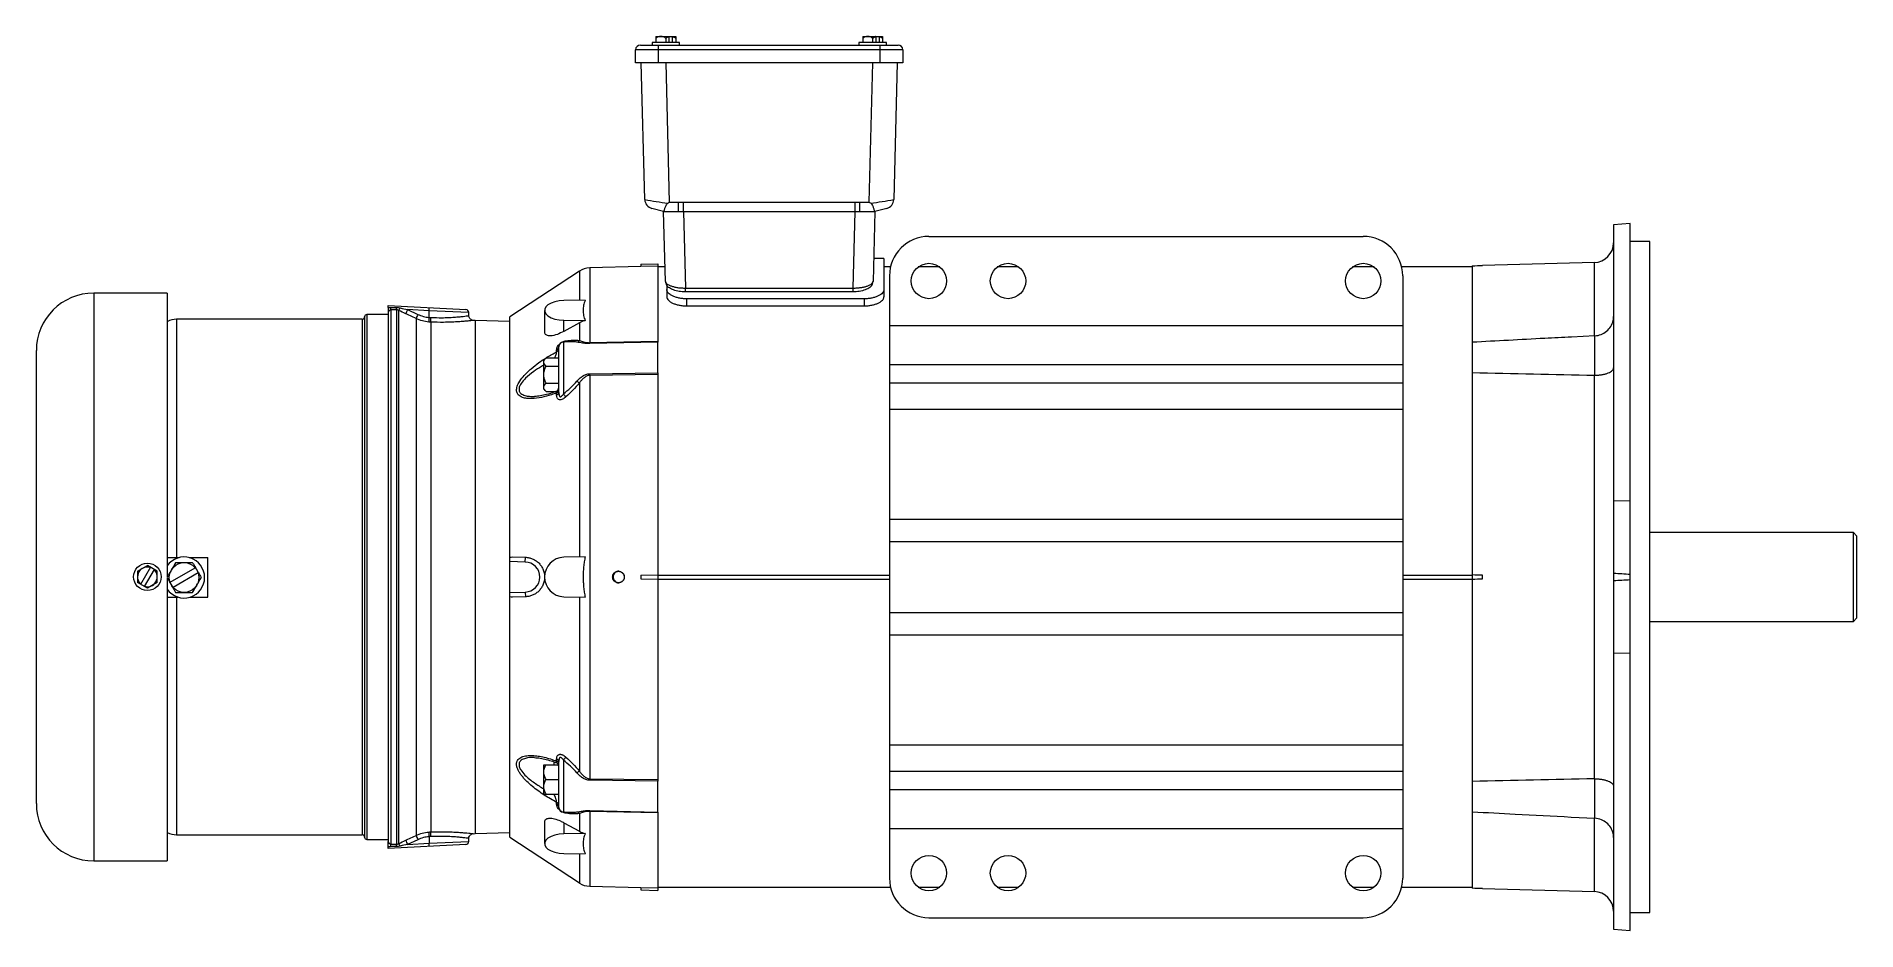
# Paper-space layout '_Bottom' of a CAD drawing. Header units: inches. Extents: x -13 to 10, y -4.5 to 6.8.
import ezdxf

# ---------------------------------------------------------------- set-up
doc = ezdxf.new("R2010")
doc.units = ezdxf.units.IN
doc.header["$MEASUREMENT"] = 0

psp = doc.layouts.new('_Bottom')

# ---------------------------------------------------------------- linework, layer by layer
at = {"color": 7, "linetype": 'Continuous', "lineweight": 15}
for p, q in [((-5.379, 6.739), (-2.115, 6.739)), ((-5.231, 6.77), (-5.231, 6.739)), ((-4.883, 6.77), (-5.231, 6.77)), ((-5.182, 6.849), (-5.182, 6.77)), ((-5.182, 6.849), (-4.931, 6.849)), ((-5.152, 6.739), (-5.152, 6.515)), ((-5.056, 6.822), (-5.056, 6.77)), ((-5.017, 6.845), (-5.017, 6.775)), ((-5.017, 6.775), (-4.971, 6.775)), ((-4.971, 6.775), (-4.971, 6.845)), ((-4.931, 6.849), (-4.931, 6.77)), ((-4.883, 6.739), (-4.883, 6.77)), ((-2.611, 6.77), (-2.611, 6.739)), ((-2.263, 6.77), (-2.611, 6.77)), ((-2.562, 6.849), (-2.562, 6.77)), ((-2.562, 6.849), (-2.312, 6.849)), ((-2.437, 6.822), (-2.437, 6.77)), ((-2.397, 6.845), (-2.397, 6.775)), ((-2.397, 6.775), (-2.351, 6.775)), ((-2.351, 6.775), (-2.351, 6.845)), ((-2.341, 6.515), (-2.341, 6.739)), ((-2.312, 6.849), (-2.312, 6.77)), ((-2.263, 6.739), (-2.263, 6.77)), ((-2.054, 6.679), (-5.439, 6.679)), ((-5.439, 6.515), (-5.439, 6.679)), ((-2.054, 6.515), (-5.439, 6.515)), ((-5.323, 4.783), (-5.368, 6.515)), ((-5.058, 6.515), (-5.012, 4.747)), ((-2.481, 4.747), (-2.435, 6.515)), ((-2.125, 6.515), (-2.17, 4.783)), ((-2.054, 6.679), (-2.054, 6.515)), ((-5.084, 4.63), (-5.234, 4.67)), ((-5.084, 4.63), (-2.409, 4.63)), ((-5.061, 3.745), (-5.084, 4.63)), ((-5.012, 4.747), (-4.895, 4.747)), ((-4.895, 4.63), (-4.895, 4.747)), ((-4.834, 4.747), (-2.659, 4.747)), ((-4.834, 4.63), (-4.834, 4.747)), ((-4.834, 4.63), (-4.809, 3.661)), ((-2.684, 3.661), (-2.659, 4.63)), ((-2.659, 4.63), (-2.659, 4.747)), ((-2.598, 4.747), (-2.481, 4.747)), ((-2.598, 4.63), (-2.598, 4.747)), ((-2.409, 4.63), (-2.432, 3.745)), ((-2.259, 4.67), (-2.409, 4.63)), ((7.156, 4.479), (6.946, 4.461)), ((6.946, 4.461), (6.946, -4.461)), ((7.156, -4.479), (7.156, 4.479)), ((-1.724, 4.315), (3.776, 4.315)), ((7.407, 4.249), (7.156, 4.249)), ((7.407, -4.249), (7.407, 4.249)), ((-5.372, 3.933), (-6.02, 3.916)), ((-5.372, 3.963), (-5.157, 3.969)), ((-5.372, 3.963), (-5.372, 3.933)), ((-5.157, 3.939), (-5.372, 3.933)), ((-5.157, 3.969), (-5.157, 2.989)), ((-5.066, 3.928), (-5.157, 3.928)), ((-2.294, 4.035), (-2.424, 4.035)), ((-2.294, 4.035), (-2.294, 3.549)), ((-2.211, 3.928), (-2.294, 3.928)), ((-1.588, 3.928), (-1.859, 3.928)), ((-0.588, 3.928), (-0.859, 3.928)), ((3.912, 3.928), (3.641, 3.928)), ((5.157, 3.928), (4.264, 3.928)), ((5.157, 3.943), (5.157, -3.943)), ((6.703, 3.984), (5.287, 3.947)), ((5.287, 3.947), (5.287, 3.946)), ((-6.151, 3.875), (-7.032, 3.296)), ((-5.044, 3.692), (-5.044, 3.549)), ((-2.224, 3.815), (-2.224, -3.815)), ((4.277, 3.815), (4.277, -3.815)), ((-11.371, 3.596), (-12.302, 3.596)), ((-11.371, 3.596), (-11.371, -0.003)), ((-6.077, 3.506), (-6.348, 3.502)), ((-4.809, 3.661), (-2.684, 3.661)), ((-4.809, 3.613), (-4.809, 3.661)), ((-2.684, 3.613), (-4.809, 3.613)), ((-4.794, 3.524), (-4.794, 3.435)), ((-2.544, 3.524), (-4.794, 3.524)), ((-2.684, 3.613), (-2.684, 3.661)), ((-2.544, 3.524), (-2.544, 3.435)), ((-8.902, 3.265), (-11.252, 3.265)), ((-8.871, 3.295), (-8.871, -3.295)), ((-8.572, 3.325), (-8.841, 3.325)), ((-8.572, 3.44), (-7.589, 3.389)), ((-8.572, 3.415), (-8.572, 3.44)), ((-8.572, 3.351), (-8.572, -3.351)), ((-8.541, 3.383), (-8.541, -3.383)), ((-8.467, 3.384), (-8.467, -3.384)), ((-8.441, 3.378), (-8.441, -3.378)), ((-8.327, 3.387), (-8.197, 3.327)), ((-8.054, 3.373), (-8.327, 3.387)), ((-8.219, 3.273), (-8.219, -3.273)), ((-8.054, 3.289), (-8.054, 3.373)), ((-8.034, 3.228), (-8.034, -3.228)), ((-7.551, 3.311), (-7.551, 3.349)), ((-7.471, 3.25), (-7.496, 3.251)), ((-7.032, 3.238), (-7.471, 3.25)), ((-7.471, 3.25), (-7.471, -3.25)), ((-7.032, -3.296), (-7.032, 3.296)), ((-6.592, 3.377), (-6.592, 3.107)), ((-6.348, 3.112), (-6.348, 3.253)), ((-6.348, 3.253), (-6.077, 3.249)), ((-4.794, 3.435), (-2.544, 3.435)), ((-6.151, 3.221), (-6.348, 3.112)), ((-6.151, 3.221), (-6.151, 2.996)), ((-2.224, 3.185), (4.277, 3.185)), ((6.71, 3.056), (6.414, 3.04)), ((-13.027, -2.87), (-13.027, 2.87)), ((-6.573, 2.777), (-6.602, 2.749)), ((-6.573, 2.777), (-6.412, 2.777)), ((-6.439, 2.854), (-6.439, 2.876)), ((-6.412, 2.337), (-6.412, 2.918)), ((-6.272, 2.98), (-6.353, 2.978)), ((-6.02, 2.969), (-5.157, 2.989)), ((-5.157, 2.977), (-6.02, 2.957)), ((-5.157, 2.586), (-5.157, 2.977)), ((-6.602, 2.378), (-6.602, 2.749)), ((-6.573, 2.67), (-6.412, 2.67)), ((-6.02, 2.575), (-5.157, 2.586)), ((-5.157, 2.566), (-6.02, 2.555)), ((-6.02, 2.555), (-6.02, -2.555)), ((-5.157, 2.566), (-5.157, -2.566)), ((-2.224, 2.692), (4.277, 2.692)), ((6.703, -2.556), (6.703, 2.556)), ((-6.602, 2.378), (-6.573, 2.349)), ((-6.573, 2.456), (-6.412, 2.456)), ((-6.573, 2.349), (-6.448, 2.349)), ((-6.439, 2.306), (-6.439, 2.333)), ((-6.151, 2.459), (-6.151, 0.255)), ((-2.224, 2.459), (4.277, 2.459)), ((-2.224, 2.127), (4.277, 2.127)), ((7.156, 0.964), (6.946, 0.962)), ((-2.224, 0.731), (4.277, 0.731)), ((9.984, 0.562), (7.407, 0.562)), ((10.024, 0.522), (9.984, 0.562)), ((9.984, -0.562), (9.984, 0.562)), ((10.024, 0.522), (10.024, -0.522)), ((-11.371, 0.246), (-11.22, 0.246)), ((-11.094, 0.246), (-10.856, 0.246)), ((-10.856, -0.254), (-10.856, 0.246)), ((-6.996, 0.254), (-6.835, 0.25)), ((-6.837, 0.19), (-6.835, 0.25)), ((-6.077, 0.257), (-6.348, 0.25)), ((-2.224, 0.45), (4.277, 0.45)), ((-11.747, 0.074), (-11.622, 0.146)), ((-11.747, 0.074), (-11.747, -0.07)), ((-11.583, 0.124), (-11.708, -0.093)), ((-11.536, 0.097), (-11.661, -0.12)), ((-11.497, 0.074), (-11.622, 0.146)), ((-11.497, -0.07), (-11.497, 0.074)), ((-11.335, -0.066), (-11.017, 0.118)), ((-10.979, 0.053), (-11.297, -0.131)), ((-10.976, 0.055), (-11.013, 0.12)), ((-6.837, 0.19), (-7.032, 0.195)), ((-5.372, 0.023), (-5.157, 0.029)), ((-5.372, 0.023), (-5.372, -0.023)), ((-5.157, 0.025), (-2.224, 0.025)), ((4.277, 0.025), (5.157, 0.025)), ((5.287, -0.023), (5.287, 0.023)), ((-11.622, -0.142), (-11.747, -0.07)), ((-11.497, -0.07), (-11.622, -0.142)), ((-11.371, -0.01), (-11.371, -3.596)), ((-11.338, -0.068), (-11.301, -0.133)), ((-7.032, -0.195), (-6.837, -0.19)), ((-6.837, -0.19), (-6.835, -0.25)), ((-5.372, -0.023), (-5.157, -0.029)), ((-5.157, -0.025), (-2.224, -0.025)), ((4.277, -0.025), (5.157, -0.025)), ((-11.371, -0.254), (-11.236, -0.254)), ((-11.078, -0.254), (-10.856, -0.254)), ((-6.835, -0.25), (-6.996, -0.254)), ((-6.348, -0.25), (-6.077, -0.257)), ((-6.151, -0.255), (-6.151, -2.459)), ((-2.224, -0.45), (4.277, -0.45)), ((7.407, -0.562), (9.984, -0.562)), ((9.984, -0.562), (10.024, -0.522)), ((-2.224, -0.731), (4.277, -0.731)), ((6.946, -0.962), (7.156, -0.964)), ((-2.224, -2.127), (4.277, -2.127)), ((-6.602, -2.749), (-6.602, -2.378)), ((-6.573, -2.378), (-6.418, -2.378)), ((-6.439, -2.333), (-6.439, -2.306)), ((-6.412, -2.918), (-6.412, -2.337)), ((-2.224, -2.459), (4.277, -2.459)), ((-6.573, -2.563), (-6.412, -2.563)), ((-6.573, -2.749), (-6.412, -2.749)), ((-6.02, -2.555), (-5.157, -2.566)), ((-5.157, -2.586), (-6.02, -2.575)), ((-5.157, -2.977), (-5.157, -2.586)), ((-2.224, -2.692), (4.277, -2.692)), ((-6.439, -2.876), (-6.439, -2.854)), ((-6.353, -2.978), (-6.272, -2.98)), ((-6.151, -2.996), (-6.151, -3.221)), ((-6.02, -2.957), (-5.157, -2.977)), ((-5.157, -2.989), (-6.02, -2.969)), ((-5.157, -2.989), (-5.157, -3.969)), ((-6.592, -3.107), (-6.592, -3.377)), ((-6.348, -3.112), (-6.151, -3.221)), ((-6.348, -3.112), (-6.348, -3.253)), ((-2.224, -3.185), (4.277, -3.185)), ((6.411, -3.04), (6.71, -3.056)), ((-11.252, -3.265), (-8.902, -3.265)), ((-8.841, -3.325), (-8.572, -3.325)), ((-7.589, -3.389), (-8.572, -3.44)), ((-8.572, -3.44), (-8.572, -3.415)), ((-8.197, -3.327), (-8.327, -3.387)), ((-8.327, -3.387), (-8.054, -3.373)), ((-8.054, -3.289), (-8.054, -3.373)), ((-7.551, -3.349), (-7.551, -3.311)), ((-7.496, -3.251), (-7.471, -3.25)), ((-7.471, -3.25), (-7.032, -3.238)), ((-7.032, -3.296), (-6.151, -3.875)), ((-6.077, -3.249), (-6.348, -3.253)), ((-12.302, -3.596), (-11.371, -3.596)), ((-6.348, -3.502), (-6.077, -3.506)), ((-6.02, -3.916), (-5.372, -3.933)), ((-5.372, -3.933), (-5.157, -3.939)), ((-5.372, -3.933), (-5.372, -3.963)), ((-5.372, -3.963), (-5.157, -3.969)), ((-5.157, -3.928), (-2.211, -3.928)), ((-1.859, -3.928), (-1.588, -3.928)), ((-0.859, -3.928), (-0.588, -3.928)), ((3.641, -3.928), (3.912, -3.928)), ((4.264, -3.928), (5.157, -3.928)), ((5.287, -3.946), (5.287, -3.947)), ((5.287, -3.947), (6.703, -3.984)), ((-1.724, -4.315), (3.776, -4.315)), ((7.156, -4.249), (7.407, -4.249)), ((6.946, -4.461), (7.156, -4.479))]:
    psp.add_line(p, q, dxfattribs=at)
at = {"color": 8, "linetype": 'Continuous', "lineweight": 15}
for p, q in [((6.703, 3.056), (6.703, 3.984)), ((-6.151, 3.875), (-6.151, 3.505)), ((-6.02, 3.916), (-6.02, 2.969)), ((-12.302, 3.596), (-12.302, -3.596)), ((-11.252, 3.265), (-11.252, 0.246)), ((-8.902, 3.265), (-8.902, -3.265)), ((-8.841, 3.325), (-8.841, -3.325)), ((-7.551, 3.349), (-8.054, 3.373)), ((6.71, 2.556), (6.71, 3.056)), ((-6.353, 2.978), (-6.353, 2.319)), ((-6.47, 2.336), (-6.47, 2.349)), ((-11.252, -0.254), (-11.252, -3.265)), ((-6.47, -2.378), (-6.47, -2.339)), ((-6.353, -2.319), (-6.353, -2.978)), ((6.71, -3.056), (6.71, -2.556)), ((-6.02, -2.969), (-6.02, -3.916)), ((6.703, -3.984), (6.703, -3.056)), ((-8.054, -3.373), (-7.551, -3.349)), ((-6.151, -3.505), (-6.151, -3.875))]:
    psp.add_line(p, q, dxfattribs=at)
at = {"color": 7, "linetype": 'Continuous', "lineweight": 15, "flags": 128}
for points in [[(-6.348, 3.502), (-6.407, 3.498), (-6.462, 3.487), (-6.51, 3.47), (-6.549, 3.447), (-6.576, 3.421), (-6.59, 3.392), (-6.59, 3.363), (-6.576, 3.334), (-6.549, 3.308), (-6.51, 3.285), (-6.462, 3.268), (-6.407, 3.257), (-6.348, 3.253)], [(-8.219, 3.273), (-8.328, 3.324), (-8.349, 3.334)], [(-8.349, -3.334), (-8.333, -3.326), (-8.219, -3.273)], [(-6.348, -3.253), (-6.407, -3.257), (-6.462, -3.268), (-6.51, -3.285), (-6.549, -3.308), (-6.576, -3.334), (-6.59, -3.363), (-6.59, -3.392), (-6.576, -3.421), (-6.549, -3.447), (-6.51, -3.47), (-6.462, -3.487), (-6.407, -3.498), (-6.348, -3.502)]]:
    psp.add_lwpolyline(points, dxfattribs=at)
at = {"color": 7, "linetype": 'Continuous', "lineweight": 15}
for centre, radius in [((-1.724, 3.75), 0.224), ((-0.723, 3.75), 0.224), ((3.776, 3.75), 0.224), ((-11.622, 0.002), 0.174), ((-11.157, -0.006), 0.188), ((-1.724, -3.75), 0.224), ((-0.723, -3.75), 0.224), ((3.776, -3.75), 0.224)]:
    psp.add_circle(centre, radius, dxfattribs=at)
for centre, radius, start, end in [((-5.379, 6.679), 0.06, 90, 180), ((-5.118, 6.76), 0.0883, 90.6854, 136.0185), ((-5.12, 6.76), 0.0883, 43.9815, 89.3146), ((-4.991, 6.757), 0.0917, 106.7008, 135.5459), ((-5.185, 6.774), 0.182, 23.0959, 24.2538), ((-5.138, 6.774), 0.182, 23.0959, 24.2538), ((-4.997, 6.757), 0.0917, 44.4541, 73.2992), ((-2.498, 6.76), 0.0883, 90.6854, 136.0185), ((-2.5, 6.76), 0.0883, 43.9815, 89.3146), ((-2.371, 6.757), 0.0917, 106.7008, 135.5459), ((-2.565, 6.774), 0.182, 23.0959, 24.2538), ((-2.518, 6.774), 0.182, 23.0959, 24.2538), ((-2.377, 6.757), 0.0917, 44.4541, 73.2992), ((-2.115, 6.679), 0.06, 0, 90), ((-3.97, 12.057), 7.399, 259.468, 261.7562), ((-5.203, 4.786), 0.12, 181.5, 255), ((-3.523, 12.057), 7.399, 278.2438, 280.532), ((-2.29, 4.786), 0.12, 285, 358.5), ((-1.724, 3.815), 0.5, 90, 180), ((3.776, 3.815), 0.5, 0, 90), ((6.696, 4.234), 0.25, 271.5, 0), ((-6.014, 3.667), 0.25, 91.5, 123.3351), ((-12.302, 2.87), 0.726, 90, 180), ((-11.252, 3.015), 0.25, 90, 118.6854), ((-8.902, 3.295), 0.03, 270, 0), ((-8.841, 3.295), 0.03, 90, 180), ((-8.409, 3.417), 0.137, 180.2705, 194.211), ((-8.355, 3.415), 0.116, 180.609, 195.5927), ((-8.512, 3.451), 0.102, 314.2137, 334.9553), ((-7.941, 3.196), 0.431, 153.6061, 161.3174), ((-7.81, 3.135), 0.432, 153.6101, 161.3052), ((-7.644, 3.24), 0.413, 173.2726, 181.4449), ((-8.245, 3.393), 0.192, 354.0433, 5.9567), ((-7.783, 3.266), 0.253, 175.2727, 188.6544), ((-7.591, 3.349), 0.04, 1.3179, 87), ((6.696, 3.306), 0.25, 273, 291.4832), ((-6.457, 2.918), 0.0454, 293.7861, 356.9186), ((-6.456, 2.896), 0.0451, 293.4992, 356.7984), ((-6.352, 2.918), 0.06, 91.5, 180), ((-6.191, 3.023), 0.0489, 280.5988, 325.7174), ((-6.542, 2.963), 0.522, 359.3655, 0.6345), ((-7.702, 2.565), 1.682, 359.6508, 0.3492), ((-6.471, 2.404), 0.06, 290.0197, 359.9915), ((-6.449, 2.369), 0.0378, 286.1388, 352.9984), ((-6.449, 2.342), 0.0375, 285.7369, 352.7449), ((-6.677, 2.016), 0.443, 36.6495, 42.9888), ((-5.946, 2.777), 0.379, 231.3653, 237.2181), ((-11.157, -0.006), 0.26, 214.3715, 145.6285), ((-6.342, 0), 0.25, 91.5, 268.5), ((-11.622, 0.002), 0.125, 72.4742, 227.5258), ((-11.622, 0.002), 0.125, 252.4742, 47.5258), ((-6.842, 0), 0.19, 271.5, 88.5), ((-6.677, -2.016), 0.443, 317.0112, 323.3505), ((-6.471, -2.404), 0.06, 0.0085, 69.9405), ((-6.449, -2.342), 0.0375, 7.2551, 74.2631), ((-6.449, -2.369), 0.0378, 7.0016, 73.8612), ((-5.946, -2.777), 0.379, 122.7819, 128.6347), ((-7.702, -2.565), 1.682, 359.6508, 0.3492), ((-12.302, -2.87), 0.726, 180, 270), ((-6.456, -2.896), 0.0451, 3.2016, 66.5008), ((-6.457, -2.918), 0.0454, 3.0814, 66.2139), ((-6.352, -2.918), 0.06, 180, 268.5), ((-6.191, -3.023), 0.0489, 34.2826, 79.4012), ((-6.542, -2.963), 0.522, 359.3655, 0.6345), ((6.696, -3.306), 0.25, 66.7547, 87), ((-11.252, -3.015), 0.25, 241.3146, 270), ((-8.902, -3.295), 0.03, 0, 90), ((-8.841, -3.295), 0.03, 180, 270), ((-8.409, -3.417), 0.137, 165.789, 179.7295), ((-8.355, -3.415), 0.116, 164.4073, 179.391), ((-8.512, -3.451), 0.102, 25.0447, 45.7863), ((-7.941, -3.196), 0.431, 198.6826, 206.3939), ((-7.81, -3.135), 0.432, 198.6948, 206.3899), ((-7.644, -3.24), 0.413, 178.5551, 186.7274), ((-8.245, -3.393), 0.192, 354.0433, 5.9567), ((-7.783, -3.266), 0.253, 171.3456, 184.7273), ((-7.591, -3.349), 0.04, 273, 358.1517), ((-6.014, -3.667), 0.25, 236.6649, 268.5), ((-1.724, -3.815), 0.5, 180, 270), ((3.776, -3.815), 0.5, 270, 0), ((6.696, -4.234), 0.25, 0, 88.5)]:
    psp.add_arc(centre, radius, start, end, dxfattribs=at)
at = {"color": 8, "linetype": 'Continuous', "lineweight": 15}
for centre, radius, start, end in [((-6.358, 3.011), 0.0405, 305.3998, 333.3049), ((-6.471, -2.639), 0.114, 270.3287, 285.0124), ((-6.358, -3.011), 0.0405, 26.6951, 54.6002)]:
    psp.add_arc(centre, radius, start, end, dxfattribs=at)
at = {"color": 7, "linetype": 'Continuous', "lineweight": 15}
for points, knots in [([(-5.084, 4.63), (-5.083, 4.63), (-5.082, 4.631), (-5.08, 4.634), (-5.079, 4.636), (-5.077, 4.641), (-5.076, 4.645), (-5.073, 4.653), (-5.072, 4.658), (-5.068, 4.668), (-5.066, 4.674), (-5.062, 4.686), (-5.06, 4.692), (-5.054, 4.705), (-5.051, 4.712), (-5.045, 4.721), (-5.043, 4.724), (-5.038, 4.73), (-5.035, 4.733), (-5.031, 4.735)], [0, 0, 0, 0, 0.125, 0.125, 0.25, 0.25, 0.375, 0.375, 0.5, 0.5, 0.625, 0.625, 0.75, 0.75, 0.875, 0.875, 0.9375, 0.9375, 1, 1, 1, 1]), ([(-2.659, 4.747), (-2.651, 4.747), (-2.643, 4.747), (-2.636, 4.747), (-2.623, 4.747), (-2.611, 4.747), (-2.598, 4.747)], [0, 0, 0, 0, 0.000583438, 0.000583438, 0.000583438, 0.001530285, 0.001530285, 0.001530285, 0.001530285]), ([(-2.462, 4.735), (-2.458, 4.733), (-2.455, 4.73), (-2.45, 4.724), (-2.448, 4.721), (-2.442, 4.712), (-2.439, 4.705), (-2.433, 4.692), (-2.431, 4.686), (-2.427, 4.674), (-2.425, 4.668), (-2.421, 4.658), (-2.42, 4.653), (-2.417, 4.645), (-2.416, 4.641), (-2.414, 4.636), (-2.413, 4.634), (-2.411, 4.631), (-2.41, 4.63), (-2.409, 4.63)], [0, 0, 0, 0, 0.0625, 0.0625, 0.125, 0.125, 0.25, 0.25, 0.375, 0.375, 0.5, 0.5, 0.625, 0.625, 0.75, 0.75, 0.875, 0.875, 1, 1, 1, 1]), ([(-5.061, 3.745), (-5.061, 3.74), (-5.059, 3.734), (-5.055, 3.727), (-5.053, 3.724), (-5.048, 3.719), (-5.045, 3.716), (-5.036, 3.709), (-5.028, 3.704), (-5.015, 3.697), (-5.01, 3.695), (-5, 3.691), (-4.994, 3.689), (-4.977, 3.683), (-4.964, 3.679), (-4.944, 3.674), (-4.937, 3.673), (-4.922, 3.67), (-4.915, 3.668), (-4.892, 3.665), (-4.876, 3.663), (-4.843, 3.661), (-4.826, 3.661), (-4.809, 3.661)], [0, 0, 0, 0, 0.125, 0.125, 0.1875, 0.1875, 0.25, 0.25, 0.375, 0.375, 0.4375, 0.4375, 0.5, 0.5, 0.625, 0.625, 0.6875, 0.6875, 0.75, 0.75, 0.875, 0.875, 1, 1, 1, 1]), ([(-5.06, 3.744), (-5.059, 3.737), (-5.059, 3.719), (-5.051, 3.701), (-5.044, 3.693), (-5.044, 3.692)], [0, 0, 0, 0, 0.392114, 0.956691, 1, 1, 1, 1]), ([(-4.809, 3.613), (-4.823, 3.613), (-4.836, 3.613), (-4.862, 3.616), (-4.875, 3.617), (-4.9, 3.621), (-4.912, 3.624), (-4.936, 3.629), (-4.947, 3.633), (-4.968, 3.64), (-4.977, 3.644), (-4.995, 3.653), (-5.003, 3.657), (-5.025, 3.671), (-5.036, 3.681), (-5.044, 3.692)], [0, 0, 0, 0, 0.125, 0.125, 0.25, 0.25, 0.375, 0.375, 0.5, 0.5, 0.625, 0.625, 0.75, 0.75, 1, 1, 1, 1]), ([(-2.684, 3.661), (-2.667, 3.661), (-2.65, 3.661), (-2.618, 3.663), (-2.601, 3.665), (-2.571, 3.67), (-2.556, 3.672), (-2.536, 3.677), (-2.529, 3.679), (-2.516, 3.683), (-2.504, 3.686), (-2.494, 3.691), (-2.483, 3.695), (-2.478, 3.697), (-2.465, 3.704), (-2.457, 3.709), (-2.445, 3.719), (-2.44, 3.724), (-2.434, 3.734), (-2.432, 3.74), (-2.432, 3.745)], [0, 0, 0, 0, 0.125, 0.125, 0.25, 0.25, 0.375, 0.375, 0.4375, 0.4375, 0.5, 0.5625, 0.5625, 0.625, 0.625, 0.75, 0.75, 0.875, 0.875, 1, 1, 1, 1]), ([(-2.451, 3.693), (-2.453, 3.69), (-2.458, 3.675), (-2.497, 3.651), (-2.563, 3.625), (-2.631, 3.614), (-2.672, 3.613), (-2.684, 3.613)], [0, 0, 0, 0, 0.067212, 0.347182, 0.622926, 0.88418, 1, 1, 1, 1]), ([(-2.45, 3.691), (-2.449, 3.693), (-2.441, 3.702), (-2.434, 3.72), (-2.433, 3.738), (-2.433, 3.745)], [0, 0, 0, 0, 0.089124, 0.657859, 1, 1, 1, 1]), ([(-6.077, 3.506), (-6.082, 3.495), (-6.086, 3.485), (-6.093, 3.464), (-6.095, 3.453), (-6.101, 3.421), (-6.103, 3.399), (-6.103, 3.356), (-6.101, 3.334), (-6.095, 3.302), (-6.093, 3.291), (-6.086, 3.27), (-6.082, 3.26), (-6.077, 3.249)], [0, 0, 0, 0, 0.125, 0.125, 0.25, 0.25, 0.5, 0.5, 0.75, 0.75, 0.875, 0.875, 1, 1, 1, 1]), ([(-4.794, 3.524), (-4.81, 3.524), (-4.827, 3.525), (-4.859, 3.529), (-4.875, 3.531), (-4.906, 3.537), (-4.92, 3.541), (-4.94, 3.548), (-4.947, 3.55), (-4.96, 3.555), (-4.966, 3.558), (-4.977, 3.564), (-4.983, 3.567), (-4.993, 3.573), (-4.998, 3.576), (-5.011, 3.585), (-5.019, 3.592), (-5.031, 3.606), (-5.036, 3.613), (-5.042, 3.628), (-5.044, 3.635), (-5.044, 3.642)], [0, 0, 0, 0, 0.125, 0.125, 0.25, 0.25, 0.375, 0.375, 0.4375, 0.4375, 0.5, 0.5, 0.5625, 0.5625, 0.625, 0.625, 0.75, 0.75, 0.875, 0.875, 1, 1, 1, 1]), ([(-5.044, 3.549), (-5.044, 3.542), (-5.042, 3.535), (-5.036, 3.521), (-5.031, 3.514), (-5.018, 3.501), (-5.011, 3.494), (-4.997, 3.485), (-4.992, 3.482), (-4.982, 3.476), (-4.976, 3.473), (-4.959, 3.465), (-4.946, 3.46), (-4.919, 3.451), (-4.904, 3.448), (-4.882, 3.443), (-4.874, 3.442), (-4.858, 3.439), (-4.85, 3.438), (-4.826, 3.436), (-4.81, 3.435), (-4.794, 3.435)], [0, 0, 0, 0, 0.125, 0.125, 0.25, 0.25, 0.375, 0.375, 0.4375, 0.4375, 0.5, 0.5, 0.625, 0.625, 0.75, 0.75, 0.8125, 0.8125, 0.875, 0.875, 1, 1, 1, 1]), ([(-2.294, 3.642), (-2.294, 3.635), (-2.295, 3.628), (-2.301, 3.613), (-2.306, 3.606), (-2.318, 3.592), (-2.326, 3.585), (-2.339, 3.576), (-2.344, 3.573), (-2.355, 3.567), (-2.36, 3.564), (-2.377, 3.555), (-2.39, 3.55), (-2.417, 3.541), (-2.432, 3.537), (-2.454, 3.533), (-2.462, 3.531), (-2.478, 3.529), (-2.486, 3.528), (-2.51, 3.525), (-2.527, 3.524), (-2.544, 3.524)], [0, 0, 0, 0, 0.125, 0.125, 0.25, 0.25, 0.375, 0.375, 0.4375, 0.4375, 0.5, 0.5, 0.625, 0.625, 0.75, 0.75, 0.8125, 0.8125, 0.875, 0.875, 1, 1, 1, 1]), ([(-2.544, 3.435), (-2.527, 3.435), (-2.511, 3.436), (-2.479, 3.439), (-2.463, 3.442), (-2.433, 3.448), (-2.419, 3.451), (-2.398, 3.458), (-2.391, 3.46), (-2.379, 3.465), (-2.373, 3.467), (-2.355, 3.476), (-2.345, 3.481), (-2.327, 3.494), (-2.319, 3.5), (-2.31, 3.511), (-2.307, 3.514), (-2.302, 3.521), (-2.3, 3.525), (-2.295, 3.535), (-2.294, 3.542), (-2.294, 3.549)], [0, 0, 0, 0, 0.125, 0.125, 0.25, 0.25, 0.375, 0.375, 0.4375, 0.4375, 0.5, 0.5, 0.625, 0.625, 0.75, 0.75, 0.8125, 0.8125, 0.875, 0.875, 1, 1, 1, 1]), ([(-8.572, 3.415), (-8.572, 3.409), (-8.572, 3.403), (-8.572, 3.392), (-8.572, 3.387), (-8.572, 3.377), (-8.572, 3.373), (-8.572, 3.366), (-8.572, 3.363), (-8.572, 3.357), (-8.572, 3.354), (-8.572, 3.351)], [0, 0, 0, 0, 0.25, 0.25, 0.5, 0.5, 0.75, 0.75, 0.875, 0.875, 1, 1, 1, 1]), ([(-8.541, 3.383), (-8.544, 3.383), (-8.546, 3.383), (-8.55, 3.381), (-8.551, 3.381), (-8.556, 3.378), (-8.559, 3.375), (-8.563, 3.371), (-8.565, 3.369), (-8.567, 3.365), (-8.568, 3.363), (-8.57, 3.359), (-8.571, 3.357), (-8.571, 3.353), (-8.572, 3.352), (-8.572, 3.351)], [0, 0, 0, 0, 0.125, 0.125, 0.25, 0.25, 0.5, 0.5, 0.625, 0.625, 0.75, 0.75, 0.875, 0.875, 1, 1, 1, 1]), ([(-8.546, 3.416), (-8.532, 3.416), (-8.518, 3.415), (-8.504, 3.415), (-8.493, 3.415), (-8.482, 3.415), (-8.471, 3.414)], [0, 0, 0, 0, 0.001049059, 0.001049059, 0.001049059, 0.001898795, 0.001898795, 0.001898795, 0.001898795]), ([(-8.467, 3.384), (-8.478, 3.384), (-8.489, 3.384), (-8.5, 3.384), (-8.514, 3.384), (-8.528, 3.383), (-8.541, 3.383)], [0, 0, 0, 0, 0.000851736, 0.000851736, 0.000851736, 0.001903169, 0.001903169, 0.001903169, 0.001903169]), ([(-8.441, 3.378), (-8.445, 3.38), (-8.449, 3.382), (-8.458, 3.384), (-8.462, 3.384), (-8.467, 3.384)], [0, 0, 0, 0, 0.5, 0.5, 1, 1, 1, 1]), ([(-8.056, 3.23), (-8.085, 3.232), (-8.112, 3.237), (-8.167, 3.252), (-8.193, 3.262), (-8.219, 3.273)], [0, 0, 0, 0, 0.5, 0.5, 1, 1, 1, 1]), ([(-8.197, 3.327), (-8.174, 3.316), (-8.151, 3.308), (-8.103, 3.295), (-8.079, 3.291), (-8.054, 3.289)], [0, 0, 0, 0, 0.5, 0.5, 1, 1, 1, 1]), ([(-7.496, 3.251), (-7.495, 3.251), (-7.493, 3.251), (-7.504, 3.25), (-7.529, 3.247), (-7.572, 3.242), (-7.629, 3.237), (-7.699, 3.232), (-7.78, 3.228), (-7.89, 3.225), (-7.979, 3.227), (-8.034, 3.228)], [0, 0, 0, 0, 0.014653, 0.128635, 0.239038, 0.352705, 0.464309, 0.579147, 0.691958, 0.808037, 1, 1, 1, 1]), ([(-7.509, 3.254), (-7.514, 3.256), (-7.525, 3.26), (-7.539, 3.273), (-7.55, 3.291), (-7.551, 3.304), (-7.551, 3.311)], [0, 0, 0, 0, 0.204156, 0.462083, 0.737363, 1, 1, 1, 1]), ([(-6.077, 3.249), (-6.09, 3.246), (-6.103, 3.243), (-6.128, 3.233), (-6.14, 3.228), (-6.151, 3.221)], [0, 0, 0, 0, 0.5, 0.5, 1, 1, 1, 1]), ([(6.788, 3.073), (6.788, 3.073), (6.814, 3.079), (6.86, 3.113), (6.915, 3.172), (6.941, 3.238), (6.946, 3.282), (6.946, 3.299), (6.946, 3.3), (6.946, 3.3)], [0, 0, 0, 0, 0.0010137, 0.2638236, 0.5356762, 0.8222768, 0.9840949, 0.9971927, 1, 1, 1, 1]), ([(-6.348, 3.112), (-6.375, 3.098), (-6.436, 3.068), (-6.513, 3.051), (-6.567, 3.06), (-6.591, 3.08), (-6.589, 3.101), (-6.589, 3.107)], [0, 0, 0, 0, 0.234436, 0.514479, 0.715188, 0.916711, 1, 1, 1, 1]), ([(-6.322, 2.993), (-6.291, 2.997), (-6.261, 3), (-6.204, 3.001), (-6.177, 3), (-6.151, 2.996)], [0, 0, 0, 0, 0.5, 0.5, 1, 1, 1, 1]), ([(6.414, 3.04), (6.301, 3.034), (5.882, 3.013), (5.462, 2.99), (5.157, 2.974)], [0, 0, 0, 0, 0.270553, 1, 1, 1, 1]), ([(-6.602, 2.724), (-6.602, 2.733), (-6.599, 2.742), (-6.588, 2.76), (-6.581, 2.769), (-6.573, 2.777)], [0, 0, 0, 0, 0.5, 0.5, 1, 1, 1, 1]), ([(-6.439, 2.876), (-6.439, 2.882), (-6.438, 2.887), (-6.436, 2.899), (-6.434, 2.905), (-6.429, 2.918), (-6.425, 2.924), (-6.417, 2.938), (-6.411, 2.944), (-6.402, 2.953), (-6.399, 2.956), (-6.392, 2.962), (-6.389, 2.965), (-6.382, 2.97), (-6.378, 2.972), (-6.371, 2.976), (-6.367, 2.978), (-6.356, 2.984), (-6.349, 2.986), (-6.335, 2.991), (-6.328, 2.992), (-6.322, 2.993)], [0, 0, 0, 0, 0.125, 0.125, 0.25, 0.25, 0.375, 0.375, 0.5, 0.5, 0.5625, 0.5625, 0.625, 0.625, 0.6875, 0.6875, 0.75, 0.75, 0.875, 0.875, 1, 1, 1, 1]), ([(-6.02, 2.957), (-6.037, 2.957), (-6.052, 2.957), (-6.083, 2.96), (-6.097, 2.962), (-6.124, 2.966), (-6.137, 2.968), (-6.161, 2.972), (-6.172, 2.974), (-6.182, 2.975)], [0, 0, 0, 0, 0.25, 0.25, 0.5, 0.5, 0.75, 0.75, 1, 1, 1, 1]), ([(-6.151, 2.996), (-6.143, 2.993), (-6.135, 2.99), (-6.116, 2.985), (-6.107, 2.982), (-6.085, 2.976), (-6.074, 2.973), (-6.055, 2.97), (-6.048, 2.97), (-6.035, 2.969), (-6.027, 2.968), (-6.02, 2.969)], [0, 0, 0, 0, 0.25, 0.25, 0.5, 0.5, 0.75, 0.75, 0.875, 0.875, 1, 1, 1, 1]), ([(-6.573, 2.67), (-6.581, 2.679), (-6.588, 2.687), (-6.596, 2.701), (-6.598, 2.705), (-6.601, 2.714), (-6.602, 2.719), (-6.602, 2.724)], [0, 0, 0, 0, 0.5, 0.5, 0.75, 0.75, 1, 1, 1, 1]), ([(-6.602, 2.563), (-6.602, 2.582), (-6.599, 2.6), (-6.591, 2.627), (-6.588, 2.636), (-6.581, 2.654), (-6.577, 2.662), (-6.573, 2.67)], [0, 0, 0, 0, 0.5, 0.5, 0.75, 0.75, 1, 1, 1, 1]), ([(-6.573, 2.456), (-6.581, 2.473), (-6.588, 2.49), (-6.596, 2.517), (-6.598, 2.526), (-6.601, 2.544), (-6.602, 2.554), (-6.602, 2.563)], [0, 0, 0, 0, 0.5, 0.5, 0.75, 0.75, 1, 1, 1, 1]), ([(-6.182, 2.481), (-6.172, 2.493), (-6.161, 2.505), (-6.137, 2.526), (-6.124, 2.536), (-6.097, 2.554), (-6.083, 2.561), (-6.052, 2.572), (-6.037, 2.575), (-6.02, 2.575)], [0, 0, 0, 0, 0.25, 0.25, 0.5, 0.5, 0.75, 0.75, 1, 1, 1, 1]), ([(-6.02, 2.555), (-6.027, 2.555), (-6.034, 2.554), (-6.048, 2.55), (-6.055, 2.548), (-6.074, 2.538), (-6.085, 2.53), (-6.107, 2.512), (-6.116, 2.502), (-6.135, 2.481), (-6.143, 2.47), (-6.151, 2.459)], [0, 0, 0, 0, 0.125, 0.125, 0.25, 0.25, 0.5, 0.5, 0.75, 0.75, 1, 1, 1, 1]), ([(6.71, 2.556), (6.726, 2.556), (6.742, 2.557), (6.765, 2.559), (6.773, 2.56), (6.788, 2.562), (6.796, 2.563), (6.817, 2.567), (6.831, 2.57), (6.85, 2.575), (6.857, 2.577), (6.868, 2.581), (6.874, 2.583), (6.89, 2.589), (6.9, 2.594), (6.916, 2.604), (6.923, 2.61), (6.935, 2.621), (6.939, 2.627), (6.944, 2.636), (6.945, 2.639), (6.946, 2.644), (6.946, 2.645), (6.946, 2.648), (6.946, 2.65), (6.946, 2.652)], [0, 0, 0, 0, 0.125, 0.125, 0.1875, 0.1875, 0.25, 0.25, 0.375, 0.375, 0.4375, 0.4375, 0.5, 0.5, 0.625, 0.625, 0.75, 0.75, 0.875, 0.875, 0.9375, 0.9375, 0.96875, 0.96875, 1, 1, 1, 1]), ([(-6.452, 2.348), (-6.458, 2.346), (-6.496, 2.33), (-6.562, 2.312), (-6.643, 2.294), (-6.695, 2.288), (-6.719, 2.288), (-6.721, 2.288)], [0, 0, 0, 0, 0.062478, 0.413126, 0.702682, 0.967397, 1, 1, 1, 1]), ([(-6.602, 2.403), (-6.602, 2.412), (-6.599, 2.421), (-6.588, 2.439), (-6.581, 2.448), (-6.573, 2.456)], [0, 0, 0, 0, 0.5, 0.5, 1, 1, 1, 1]), ([(-6.573, 2.349), (-6.581, 2.357), (-6.588, 2.366), (-6.596, 2.379), (-6.598, 2.384), (-6.601, 2.393), (-6.602, 2.398), (-6.602, 2.403)], [0, 0, 0, 0, 0.5, 0.5, 0.75, 0.75, 1, 1, 1, 1]), ([(-6.322, 2.281), (-6.328, 2.275), (-6.335, 2.27), (-6.349, 2.26), (-6.356, 2.256), (-6.371, 2.25), (-6.378, 2.247), (-6.389, 2.245), (-6.392, 2.245), (-6.399, 2.245), (-6.402, 2.246), (-6.411, 2.248), (-6.417, 2.251), (-6.425, 2.258), (-6.429, 2.263), (-6.437, 2.279), (-6.439, 2.292), (-6.439, 2.306)], [0, 0, 0, 0, 0.125, 0.125, 0.25, 0.25, 0.375, 0.375, 0.4375, 0.4375, 0.5, 0.5, 0.625, 0.625, 0.75, 0.75, 1, 1, 1, 1]), ([(-6.412, 2.337), (-6.412, 2.327), (-6.411, 2.317), (-6.408, 2.303), (-6.407, 2.298), (-6.404, 2.292), (-6.403, 2.29), (-6.4, 2.287), (-6.398, 2.286), (-6.395, 2.284), (-6.393, 2.284), (-6.389, 2.284), (-6.387, 2.285), (-6.382, 2.286), (-6.38, 2.288), (-6.376, 2.29), (-6.374, 2.292), (-6.369, 2.297), (-6.365, 2.301), (-6.359, 2.31), (-6.356, 2.314), (-6.353, 2.319)], [0, 0, 0, 0, 0.25, 0.25, 0.375, 0.375, 0.4375, 0.4375, 0.5, 0.5, 0.5625, 0.5625, 0.625, 0.625, 0.6875, 0.6875, 0.75, 0.75, 0.875, 0.875, 1, 1, 1, 1]), ([(-6.353, 2.319), (-6.323, 2.344), (-6.293, 2.37), (-6.236, 2.424), (-6.209, 2.452), (-6.182, 2.481)], [0, 0, 0, 0, 0.5, 0.5, 1, 1, 1, 1]), ([(-6.151, 2.459), (-6.177, 2.427), (-6.204, 2.396), (-6.261, 2.337), (-6.291, 2.309), (-6.322, 2.281)], [0, 0, 0, 0, 0.5, 0.5, 1, 1, 1, 1]), ([(-6.835, 0.25), (-6.82, 0.25), (-6.805, 0.248), (-6.784, 0.243), (-6.777, 0.242), (-6.762, 0.237), (-6.755, 0.235), (-6.734, 0.226), (-6.721, 0.219), (-6.695, 0.203), (-6.682, 0.194), (-6.665, 0.177), (-6.659, 0.171), (-6.649, 0.159), (-6.644, 0.153), (-6.634, 0.14), (-6.629, 0.133), (-6.621, 0.118), (-6.617, 0.11), (-6.606, 0.087), (-6.601, 0.07), (-6.595, 0.045), (-6.594, 0.036), (-6.592, 0.018), (-6.592, 0.009), (-6.592, 0)], [0, 0, 0, 0, 0.125, 0.125, 0.1875, 0.1875, 0.25, 0.25, 0.375, 0.375, 0.5, 0.5, 0.5625, 0.5625, 0.625, 0.625, 0.6875, 0.6875, 0.75, 0.75, 0.875, 0.875, 0.9375, 0.9375, 1, 1, 1, 1]), ([(-6.077, 0.257), (-6.082, 0.236), (-6.086, 0.215), (-6.093, 0.173), (-6.095, 0.151), (-6.101, 0.087), (-6.103, 0.044), (-6.103, -0.009), (-6.103, -0.02), (-6.103, -0.042), (-6.102, -0.053), (-6.101, -0.085), (-6.099, -0.107), (-6.095, -0.15), (-6.093, -0.172), (-6.086, -0.215), (-6.082, -0.236), (-6.077, -0.257)], [0, 0, 0, 0, 0.125, 0.125, 0.25, 0.25, 0.5, 0.5, 0.5625, 0.5625, 0.625, 0.625, 0.75, 0.75, 0.875, 0.875, 1, 1, 1, 1]), ([(-11.319, 0.087), (-11.324, 0.079), (-11.328, 0.071), (-11.338, 0.056), (-11.342, 0.048), (-11.356, 0.024), (-11.365, 0.009), (-11.373, -0.006)], [0, 0, 0, 0, 0.25, 0.25, 0.5, 0.5, 1, 1, 1, 1]), ([(-11.157, 0.181), (-11.166, 0.181), (-11.175, 0.181), (-11.194, 0.181), (-11.203, 0.181), (-11.23, 0.181), (-11.247, 0.181), (-11.265, 0.181)], [0, 0, 0, 0, 0.25, 0.25, 0.5, 0.5, 1, 1, 1, 1]), ([(-6.592, 0), (-6.592, -0.009), (-6.592, -0.018), (-6.594, -0.035), (-6.595, -0.044), (-6.601, -0.07), (-6.606, -0.087), (-6.62, -0.118), (-6.629, -0.133), (-6.648, -0.159), (-6.659, -0.172), (-6.682, -0.193), (-6.694, -0.203), (-6.72, -0.219), (-6.734, -0.226), (-6.762, -0.237), (-6.776, -0.242), (-6.805, -0.248), (-6.82, -0.25), (-6.835, -0.25)], [0, 0, 0, 0, 0.0625, 0.0625, 0.125, 0.125, 0.25, 0.25, 0.375, 0.375, 0.5, 0.5, 0.625, 0.625, 0.75, 0.75, 0.875, 0.875, 1, 1, 1, 1]), ([(-5.586, 0.024), (-5.583, 0.009), (-5.583, 0.005), (-5.583, -0.005), (-5.584, -0.01), (-5.585, -0.019), (-5.587, -0.024), (-5.591, -0.033), (-5.593, -0.037), (-5.601, -0.049), (-5.608, -0.056), (-5.624, -0.067), (-5.633, -0.07), (-5.647, -0.073), (-5.652, -0.074), (-5.662, -0.073), (-5.666, -0.073), (-5.676, -0.071), (-5.68, -0.07), (-5.689, -0.066), (-5.693, -0.064), (-5.701, -0.058), (-5.705, -0.055), (-5.712, -0.048), (-5.715, -0.045), (-5.72, -0.037), (-5.723, -0.032), (-5.726, -0.024), (-5.728, -0.019), (-5.73, -0.005), (-5.73, 0.005), (-5.727, 0.024), (-5.723, 0.033), (-5.715, 0.045), (-5.712, 0.049), (-5.705, 0.055), (-5.701, 0.059), (-5.693, 0.064), (-5.689, 0.066), (-5.68, 0.07), (-5.675, 0.071), (-5.661, 0.074), (-5.651, 0.074), (-5.637, 0.071), (-5.633, 0.07), (-5.624, 0.066), (-5.62, 0.064), (-5.612, 0.058), (-5.608, 0.055), (-5.601, 0.048), (-5.598, 0.045), (-5.59, 0.033), (-5.586, 0.024), (-5.583, 0.009)], [-0.0625, -0.0625, 0, 0, 0.03125, 0.03125, 0.0625, 0.0625, 0.09375, 0.09375, 0.125, 0.125, 0.1875, 0.1875, 0.25, 0.25, 0.28125, 0.28125, 0.3125, 0.3125, 0.34375, 0.34375, 0.375, 0.375, 0.40625, 0.40625, 0.4375, 0.4375, 0.46875, 0.46875, 0.5, 0.5, 0.5625, 0.5625, 0.625, 0.625, 0.65625, 0.65625, 0.6875, 0.6875, 0.71875, 0.71875, 0.75, 0.75, 0.8125, 0.8125, 0.84375, 0.84375, 0.875, 0.875, 0.90625, 0.90625, 0.9375, 0.9375, 1, 1, 1.03125, 1.03125]), ([(-5.651, 0.073), (-5.651, 0.073), (-5.66, 0.075), (-5.677, 0.07), (-5.698, 0.058), (-5.715, 0.039), (-5.723, 0.019), (-5.724, 0.005), (-5.725, 0)], [0, 0, 0, 0, 0.006415, 0.221108, 0.435906, 0.65075, 0.865493, 1, 1, 1, 1]), ([(-5.725, 0), (-5.724, -0.008), (-5.722, -0.025), (-5.709, -0.047), (-5.691, -0.063), (-5.67, -0.073), (-5.656, -0.073), (-5.651, -0.073)], [0, 0, 0, 0, 0.21453, 0.429055, 0.643705, 0.858537, 1, 1, 1, 1]), ([(-11.157, -0.194), (-11.148, -0.194), (-11.138, -0.194), (-11.12, -0.194), (-11.111, -0.194), (-11.084, -0.194), (-11.066, -0.194), (-11.049, -0.194)], [0, 0, 0, 0, 0.25, 0.25, 0.5, 0.5, 1, 1, 1, 1]), ([(-10.995, -0.1), (-10.99, -0.092), (-10.985, -0.084), (-10.976, -0.068), (-10.972, -0.061), (-10.958, -0.037), (-10.949, -0.022), (-10.94, -0.006)], [0, 0, 0, 0, 0.25, 0.25, 0.5, 0.5, 1, 1, 1, 1]), ([(-6.439, -2.854), (-6.465, -2.84), (-6.491, -2.826), (-6.544, -2.795), (-6.57, -2.779), (-6.621, -2.745), (-6.647, -2.727), (-6.697, -2.691), (-6.722, -2.672), (-6.771, -2.631), (-6.794, -2.61), (-6.828, -2.577), (-6.839, -2.566), (-6.86, -2.543), (-6.87, -2.531), (-6.889, -2.506), (-6.898, -2.494), (-6.91, -2.476), (-6.914, -2.469), (-6.921, -2.457), (-6.924, -2.451), (-6.933, -2.432), (-6.938, -2.419), (-6.943, -2.4), (-6.945, -2.394), (-6.946, -2.382), (-6.947, -2.371), (-6.947, -2.36), (-6.945, -2.349), (-6.944, -2.344), (-6.939, -2.33), (-6.934, -2.321), (-6.922, -2.306), (-6.915, -2.299), (-6.899, -2.288), (-6.89, -2.283), (-6.871, -2.275), (-6.861, -2.272), (-6.84, -2.267), (-6.829, -2.265), (-6.807, -2.262), (-6.795, -2.261), (-6.772, -2.26), (-6.76, -2.26), (-6.723, -2.261), (-6.698, -2.264), (-6.648, -2.271), (-6.622, -2.276), (-6.57, -2.289), (-6.544, -2.296), (-6.491, -2.313), (-6.465, -2.322), (-6.439, -2.333)], [0, 0, 0, 0, 0.0625, 0.0625, 0.125, 0.125, 0.1875, 0.1875, 0.25, 0.25, 0.3125, 0.3125, 0.34375, 0.34375, 0.375, 0.375, 0.40625, 0.40625, 0.421875, 0.421875, 0.4375, 0.4375, 0.46875, 0.46875, 0.484375, 0.484375, 0.5, 0.515625, 0.515625, 0.53125, 0.53125, 0.5625, 0.5625, 0.59375, 0.59375, 0.625, 0.625, 0.65625, 0.65625, 0.6875, 0.6875, 0.71875, 0.71875, 0.75, 0.75, 0.8125, 0.8125, 0.875, 0.875, 0.9375, 0.9375, 1, 1, 1, 1]), ([(-6.721, -2.288), (-6.708, -2.289), (-6.672, -2.29), (-6.608, -2.301), (-6.531, -2.32), (-6.477, -2.339), (-6.452, -2.348)], [0, 0, 0, 0, 0.161948, 0.429271, 0.724006, 1, 1, 1, 1]), ([(-6.439, -2.306), (-6.439, -2.299), (-6.438, -2.293), (-6.436, -2.28), (-6.434, -2.274), (-6.429, -2.263), (-6.425, -2.258), (-6.417, -2.251), (-6.411, -2.248), (-6.402, -2.246), (-6.399, -2.245), (-6.392, -2.245), (-6.389, -2.245), (-6.382, -2.247), (-6.378, -2.247), (-6.371, -2.25), (-6.367, -2.251), (-6.356, -2.256), (-6.349, -2.26), (-6.335, -2.27), (-6.328, -2.275), (-6.322, -2.281)], [0, 0, 0, 0, 0.125, 0.125, 0.25, 0.25, 0.375, 0.375, 0.5, 0.5, 0.5625, 0.5625, 0.625, 0.625, 0.6875, 0.6875, 0.75, 0.75, 0.875, 0.875, 1, 1, 1, 1]), ([(-6.353, -2.319), (-6.356, -2.314), (-6.359, -2.31), (-6.365, -2.301), (-6.369, -2.297), (-6.376, -2.29), (-6.38, -2.287), (-6.387, -2.285), (-6.389, -2.284), (-6.393, -2.284), (-6.395, -2.284), (-6.4, -2.287), (-6.403, -2.29), (-6.407, -2.298), (-6.408, -2.303), (-6.411, -2.317), (-6.412, -2.327), (-6.412, -2.337)], [0, 0, 0, 0, 0.125, 0.125, 0.25, 0.25, 0.375, 0.375, 0.4375, 0.4375, 0.5, 0.5, 0.625, 0.625, 0.75, 0.75, 1, 1, 1, 1]), ([(-6.322, -2.281), (-6.291, -2.309), (-6.261, -2.337), (-6.204, -2.396), (-6.177, -2.427), (-6.151, -2.459)], [0, 0, 0, 0, 0.5, 0.5, 1, 1, 1, 1]), ([(-6.602, -2.471), (-6.602, -2.454), (-6.599, -2.439), (-6.588, -2.407), (-6.581, -2.392), (-6.573, -2.378)], [0, 0, 0, 0, 0.5, 0.5, 1, 1, 1, 1]), ([(-6.602, -2.378), (-6.602, -2.378), (-6.599, -2.378), (-6.591, -2.378), (-6.588, -2.378), (-6.581, -2.378), (-6.577, -2.378), (-6.573, -2.378)], [0, 0, 0, 0, 0.5, 0.5, 0.75, 0.75, 1, 1, 1, 1]), ([(-6.573, -2.563), (-6.581, -2.549), (-6.588, -2.534), (-6.596, -2.511), (-6.598, -2.503), (-6.601, -2.487), (-6.602, -2.479), (-6.602, -2.471)], [0, 0, 0, 0, 0.5, 0.5, 0.75, 0.75, 1, 1, 1, 1]), ([(-6.182, -2.481), (-6.209, -2.452), (-6.236, -2.424), (-6.293, -2.37), (-6.323, -2.344), (-6.353, -2.319)], [0, 0, 0, 0, 0.5, 0.5, 1, 1, 1, 1]), ([(-6.02, -2.575), (-6.037, -2.575), (-6.052, -2.572), (-6.083, -2.561), (-6.097, -2.554), (-6.124, -2.536), (-6.137, -2.526), (-6.161, -2.505), (-6.172, -2.493), (-6.182, -2.481)], [0, 0, 0, 0, 0.25, 0.25, 0.5, 0.5, 0.75, 0.75, 1, 1, 1, 1]), ([(-6.151, -2.459), (-6.143, -2.47), (-6.135, -2.481), (-6.116, -2.502), (-6.107, -2.512), (-6.085, -2.53), (-6.074, -2.538), (-6.055, -2.548), (-6.048, -2.55), (-6.035, -2.554), (-6.027, -2.555), (-6.02, -2.555)], [0, 0, 0, 0, 0.25, 0.25, 0.5, 0.5, 0.75, 0.75, 0.875, 0.875, 1, 1, 1, 1]), ([(-6.602, -2.656), (-6.602, -2.64), (-6.599, -2.624), (-6.588, -2.593), (-6.581, -2.578), (-6.573, -2.563)], [0, 0, 0, 0, 0.5, 0.5, 1, 1, 1, 1]), ([(-6.573, -2.749), (-6.581, -2.734), (-6.588, -2.719), (-6.596, -2.696), (-6.598, -2.688), (-6.601, -2.672), (-6.602, -2.664), (-6.602, -2.656)], [0, 0, 0, 0, 0.5, 0.5, 0.75, 0.75, 1, 1, 1, 1]), ([(-6.602, -2.749), (-6.602, -2.749), (-6.599, -2.749), (-6.591, -2.749), (-6.588, -2.749), (-6.581, -2.749), (-6.577, -2.749), (-6.573, -2.749)], [0, 0, 0, 0, 0.5, 0.5, 0.75, 0.75, 1, 1, 1, 1]), ([(-6.439, -2.854), (-6.439, -2.851), (-6.439, -2.848), (-6.44, -2.839), (-6.441, -2.835), (-6.443, -2.826), (-6.445, -2.821), (-6.447, -2.812), (-6.449, -2.808), (-6.453, -2.794), (-6.457, -2.785), (-6.463, -2.769), (-6.467, -2.76), (-6.47, -2.753)], [0, 0, 0, 0, 0.125, 0.125, 0.25, 0.25, 0.375, 0.375, 0.5, 0.5, 0.75, 0.75, 1, 1, 1, 1]), ([(6.71, -2.556), (6.726, -2.556), (6.742, -2.557), (6.765, -2.559), (6.773, -2.56), (6.788, -2.562), (6.796, -2.563), (6.817, -2.567), (6.831, -2.57), (6.85, -2.575), (6.857, -2.577), (6.868, -2.581), (6.874, -2.583), (6.89, -2.589), (6.9, -2.594), (6.916, -2.604), (6.923, -2.61), (6.935, -2.621), (6.939, -2.627), (6.944, -2.636), (6.945, -2.639), (6.946, -2.644), (6.946, -2.645), (6.946, -2.648), (6.946, -2.65), (6.946, -2.652)], [0, 0, 0, 0, 0.125, 0.125, 0.1875, 0.1875, 0.25, 0.25, 0.375, 0.375, 0.4375, 0.4375, 0.5, 0.5, 0.625, 0.625, 0.75, 0.75, 0.875, 0.875, 0.9375, 0.9375, 0.96875, 0.96875, 1, 1, 1, 1]), ([(-6.322, -2.993), (-6.328, -2.992), (-6.335, -2.991), (-6.349, -2.986), (-6.356, -2.984), (-6.371, -2.977), (-6.378, -2.972), (-6.389, -2.965), (-6.392, -2.962), (-6.399, -2.956), (-6.402, -2.953), (-6.411, -2.944), (-6.417, -2.938), (-6.425, -2.925), (-6.429, -2.918), (-6.437, -2.899), (-6.439, -2.887), (-6.439, -2.876)], [0, 0, 0, 0, 0.125, 0.125, 0.25, 0.25, 0.375, 0.375, 0.4375, 0.4375, 0.5, 0.5, 0.625, 0.625, 0.75, 0.75, 1, 1, 1, 1]), ([(-6.151, -2.996), (-6.177, -3), (-6.204, -3.001), (-6.261, -3), (-6.291, -2.997), (-6.322, -2.993)], [0, 0, 0, 0, 0.5, 0.5, 1, 1, 1, 1]), ([(-6.182, -2.975), (-6.172, -2.974), (-6.161, -2.972), (-6.137, -2.968), (-6.124, -2.966), (-6.097, -2.962), (-6.083, -2.96), (-6.052, -2.957), (-6.037, -2.957), (-6.02, -2.957)], [0, 0, 0, 0, 0.25, 0.25, 0.5, 0.5, 0.75, 0.75, 1, 1, 1, 1]), ([(-6.02, -2.969), (-6.027, -2.968), (-6.034, -2.969), (-6.048, -2.97), (-6.055, -2.97), (-6.074, -2.973), (-6.085, -2.976), (-6.107, -2.982), (-6.116, -2.985), (-6.135, -2.99), (-6.143, -2.993), (-6.151, -2.996)], [0, 0, 0, 0, 0.125, 0.125, 0.25, 0.25, 0.5, 0.5, 0.75, 0.75, 1, 1, 1, 1]), ([(5.157, -2.974), (5.338, -2.983), (5.756, -3.006), (6.174, -3.028), (6.411, -3.04)], [0, 0, 0, 0, 0.433317, 1, 1, 1, 1]), ([(-8.034, -3.228), (-7.979, -3.227), (-7.891, -3.225), (-7.781, -3.228), (-7.7, -3.232), (-7.63, -3.237), (-7.573, -3.242), (-7.53, -3.247), (-7.504, -3.25), (-7.493, -3.251), (-7.495, -3.251), (-7.496, -3.251)], [0, 0, 0, 0, 0.191961, 0.304772, 0.420847, 0.532459, 0.647285, 0.757698, 0.871352, 0.981975, 1, 1, 1, 1]), ([(-6.589, -3.107), (-6.589, -3.1), (-6.59, -3.08), (-6.568, -3.061), (-6.527, -3.052), (-6.466, -3.06), (-6.403, -3.083), (-6.362, -3.104), (-6.348, -3.112)], [0, 0, 0, 0, 0.097735, 0.27061, 0.450568, 0.649757, 0.877828, 1, 1, 1, 1]), ([(6.946, -3.3), (6.946, -3.3), (6.946, -3.299), (6.946, -3.282), (6.941, -3.238), (6.914, -3.173), (6.863, -3.112), (6.816, -3.088), (6.795, -3.077)], [0, 0, 0, 0, 0.002882, 0.01633, 0.182468, 0.47672, 0.75583, 1, 1, 1, 1]), ([(-8.572, -3.351), (-8.572, -3.352), (-8.571, -3.353), (-8.571, -3.357), (-8.57, -3.359), (-8.568, -3.363), (-8.567, -3.365), (-8.565, -3.369), (-8.563, -3.371), (-8.559, -3.375), (-8.556, -3.378), (-8.551, -3.381), (-8.55, -3.381), (-8.546, -3.383), (-8.544, -3.383), (-8.541, -3.383)], [0, 0, 0, 0, 0.125, 0.125, 0.25, 0.25, 0.375, 0.375, 0.5, 0.5, 0.75, 0.75, 0.875, 0.875, 1, 1, 1, 1]), ([(-8.572, -3.415), (-8.572, -3.409), (-8.572, -3.403), (-8.572, -3.392), (-8.572, -3.387), (-8.572, -3.377), (-8.572, -3.373), (-8.572, -3.366), (-8.572, -3.363), (-8.572, -3.357), (-8.572, -3.354), (-8.572, -3.351)], [0, 0, 0, 0, 0.25, 0.25, 0.5, 0.5, 0.75, 0.75, 0.875, 0.875, 1, 1, 1, 1]), ([(-8.471, -3.414), (-8.482, -3.415), (-8.493, -3.415), (-8.504, -3.415), (-8.518, -3.415), (-8.532, -3.416), (-8.546, -3.416)], [0, 0, 0, 0, 0.000849736, 0.000849736, 0.000849736, 0.001898795, 0.001898795, 0.001898795, 0.001898795]), ([(-8.541, -3.383), (-8.528, -3.383), (-8.514, -3.384), (-8.5, -3.384), (-8.489, -3.384), (-8.478, -3.384), (-8.467, -3.384)], [0, 0, 0, 0, 0.001051433, 0.001051433, 0.001051433, 0.001903169, 0.001903169, 0.001903169, 0.001903169]), ([(-8.467, -3.384), (-8.462, -3.384), (-8.458, -3.384), (-8.449, -3.382), (-8.445, -3.38), (-8.441, -3.378)], [0, 0, 0, 0, 0.5, 0.5, 1, 1, 1, 1]), ([(-8.219, -3.273), (-8.193, -3.262), (-8.167, -3.252), (-8.113, -3.237), (-8.085, -3.232), (-8.056, -3.23)], [0, 0, 0, 0, 0.5, 0.5, 1, 1, 1, 1]), ([(-8.054, -3.289), (-8.079, -3.291), (-8.103, -3.295), (-8.151, -3.308), (-8.174, -3.316), (-8.197, -3.327)], [0, 0, 0, 0, 0.5, 0.5, 1, 1, 1, 1]), ([(-7.551, -3.311), (-7.551, -3.309), (-7.552, -3.299), (-7.546, -3.284), (-7.535, -3.269), (-7.523, -3.26), (-7.515, -3.255), (-7.51, -3.254), (-7.509, -3.254)], [0, 0, 0, 0, 0.0821253, 0.382058, 0.6160248, 0.8107375, 0.9750553, 1, 1, 1, 1]), ([(-6.077, -3.249), (-6.082, -3.26), (-6.086, -3.27), (-6.093, -3.291), (-6.095, -3.302), (-6.101, -3.334), (-6.103, -3.356), (-6.103, -3.399), (-6.101, -3.421), (-6.095, -3.453), (-6.093, -3.464), (-6.086, -3.485), (-6.082, -3.495), (-6.077, -3.506)], [0, 0, 0, 0, 0.125, 0.125, 0.25, 0.25, 0.5, 0.5, 0.75, 0.75, 0.875, 0.875, 1, 1, 1, 1])]:
    psp.add_open_spline(points, degree=3, knots=knots, dxfattribs=at)
for points in [[(-5.084, 4.63), (-5.084, 4.63), (-5.084, 4.63), (-5.084, 4.63)], [(-5.031, 4.735), (-5.025, 4.739), (-5.018, 4.743), (-5.012, 4.747)], [(-4.895, 4.747), (-4.875, 4.747), (-4.855, 4.747), (-4.834, 4.747)], [(-2.462, 4.735), (-2.468, 4.739), (-2.475, 4.743), (-2.481, 4.747)], [(-2.409, 4.63), (-2.409, 4.63), (-2.409, 4.63), (-2.409, 4.63)], [(5.157, 3.943), (5.2, 3.944), (5.243, 3.945), (5.287, 3.946)], [(-8.572, 3.415), (-8.563, 3.416), (-8.554, 3.416), (-8.546, 3.416)], [(-8.471, 3.414), (-8.454, 3.414), (-8.437, 3.412), (-8.42, 3.408)], [(-8.349, 3.334), (-8.38, 3.348), (-8.411, 3.363), (-8.441, 3.378)], [(-8.42, 3.408), (-8.389, 3.401), (-8.358, 3.394), (-8.327, 3.387)], [(-8.034, 3.228), (-8.041, 3.229), (-8.049, 3.229), (-8.056, 3.23)], [(-8.054, 3.289), (-8.048, 3.288), (-8.042, 3.287), (-8.036, 3.287)], [(-5.157, 2.989), (-5.157, 2.984), (-5.157, 2.98), (-5.157, 2.977)], [(-5.157, 2.586), (-5.157, 2.579), (-5.157, 2.572), (-5.157, 2.566)], [(5.157, 2.589), (5.672, 2.578), (6.188, 2.567), (6.703, 2.556)], [(6.703, 2.556), (6.705, 2.556), (6.707, 2.556), (6.71, 2.556)], [(-7.032, 0.25), (-7.02, 0.253), (-7.008, 0.254), (-6.996, 0.254)], [(-11.265, 0.181), (-11.283, 0.15), (-11.301, 0.119), (-11.319, 0.087)], [(-11.049, 0.181), (-11.084, 0.181), (-11.12, 0.181), (-11.157, 0.181)], [(-11.049, 0.181), (-11.037, 0.161), (-11.025, 0.14), (-11.013, 0.12)], [(-11.017, 0.118), (-11.015, 0.119), (-11.014, 0.119), (-11.013, 0.12)], [(-10.976, 0.055), (-10.977, 0.054), (-10.978, 0.054), (-10.979, 0.053)], [(-10.976, 0.055), (-10.964, 0.034), (-10.952, 0.014), (-10.94, -0.006)], [(5.287, 0.023), (5.243, 0.024), (5.2, 0.025), (5.157, 0.027)], [(6.946, 0.049), (7.017, 0.045), (7.087, 0.041), (7.156, 0.036)], [(-11.373, -0.006), (-11.362, -0.026), (-11.35, -0.047), (-11.338, -0.068)], [(-11.338, -0.068), (-11.337, -0.067), (-11.336, -0.066), (-11.335, -0.066)], [(-11.297, -0.131), (-11.298, -0.131), (-11.299, -0.132), (-11.301, -0.133)], [(-11.301, -0.133), (-11.288, -0.154), (-11.277, -0.174), (-11.265, -0.194)], [(-11.265, -0.194), (-11.23, -0.194), (-11.194, -0.194), (-11.157, -0.194)], [(-11.049, -0.194), (-11.031, -0.163), (-11.013, -0.132), (-10.995, -0.1)], [(5.157, -0.027), (5.2, -0.025), (5.243, -0.024), (5.287, -0.023)], [(7.156, -0.036), (7.087, -0.041), (7.017, -0.045), (6.946, -0.049)], [(-6.996, -0.254), (-7.008, -0.254), (-7.02, -0.253), (-7.032, -0.25)], [(-5.157, -2.566), (-5.157, -2.572), (-5.157, -2.579), (-5.157, -2.586)], [(6.703, -2.556), (6.188, -2.567), (5.672, -2.578), (5.157, -2.589)], [(6.71, -2.556), (6.707, -2.556), (6.705, -2.556), (6.703, -2.556)], [(-5.157, -2.977), (-5.157, -2.98), (-5.157, -2.984), (-5.157, -2.989)], [(-6.151, -3.221), (-6.128, -3.234), (-6.103, -3.243), (-6.077, -3.249)], [(-8.546, -3.416), (-8.554, -3.416), (-8.563, -3.416), (-8.572, -3.415)], [(-8.42, -3.408), (-8.437, -3.412), (-8.454, -3.414), (-8.471, -3.414)], [(-8.441, -3.378), (-8.411, -3.363), (-8.38, -3.348), (-8.349, -3.334)], [(-8.327, -3.387), (-8.358, -3.394), (-8.389, -3.401), (-8.42, -3.408)], [(-8.056, -3.23), (-8.049, -3.229), (-8.041, -3.229), (-8.034, -3.228)], [(-8.036, -3.287), (-8.042, -3.287), (-8.048, -3.288), (-8.054, -3.289)], [(5.287, -3.946), (5.243, -3.945), (5.2, -3.944), (5.157, -3.943)]]:
    psp.add_open_spline(points, degree=3, dxfattribs=at)
at = {"color": 8, "linetype": 'Continuous', "lineweight": 15}
for points, knots in [([(-8.036, 3.287), (-7.986, 3.286), (-7.908, 3.284), (-7.809, 3.287), (-7.736, 3.291), (-7.673, 3.297), (-7.622, 3.302), (-7.583, 3.307), (-7.56, 3.31), (-7.55, 3.311), (-7.552, 3.311), (-7.553, 3.311)], [0, 0, 0, 0, 0.1902408, 0.3024521, 0.4179875, 0.5297265, 0.644673, 0.7558058, 0.8701238, 0.9817163, 1, 1, 1, 1]), ([(-6.439, 2.333), (-6.461, 2.325), (-6.525, 2.3), (-6.632, 2.272), (-6.736, 2.258), (-6.816, 2.261), (-6.877, 2.274), (-6.923, 2.301), (-6.947, 2.342), (-6.948, 2.377), (-6.94, 2.417), (-6.918, 2.468), (-6.856, 2.551), (-6.767, 2.636), (-6.669, 2.714), (-6.606, 2.755), (-6.577, 2.773)], [0, 0, 0, 0, 0.0586765, 0.1724133, 0.2859368, 0.3485231, 0.4109636, 0.4850666, 0.5330064, 0.5811782, 0.5936334, 0.6487119, 0.7227955, 0.83018, 0.9220104, 1, 1, 1, 1]), ([(-6.571, 2.777), (-6.568, 2.78), (-6.524, 2.809), (-6.48, 2.832), (-6.439, 2.854)], [0, 0, 0, 0, 0.070232, 1, 1, 1, 1]), ([(-6.46, 2.777), (-6.457, 2.784), (-6.452, 2.798), (-6.445, 2.819), (-6.441, 2.838), (-6.439, 2.849), (-6.439, 2.853), (-6.439, 2.854)], [0, 0, 0, 0, 0.2577473, 0.5446754, 0.7827687, 0.9391133, 1, 1, 1, 1]), ([(-6.182, 2.975), (-6.209, 2.979), (-6.237, 2.982), (-6.269, 2.98), (-6.272, 2.979)], [0, 0, 0, 0, 0.914557, 1, 1, 1, 1]), ([(-6.602, 2.683), (-6.611, 2.677), (-6.655, 2.653), (-6.734, 2.6), (-6.823, 2.53), (-6.886, 2.46), (-6.909, 2.416), (-6.917, 2.383), (-6.915, 2.354), (-6.891, 2.319), (-6.844, 2.298), (-6.784, 2.287), (-6.742, 2.288), (-6.721, 2.288)], [0, 0, 0, 0, 0.042822, 0.188579, 0.354853, 0.465298, 0.544006, 0.561476, 0.628699, 0.696923, 0.806735, 0.903319, 1, 1, 1, 1]), ([(-6.439, 2.333), (-6.439, 2.336), (-6.439, 2.341), (-6.441, 2.347), (-6.445, 2.35), (-6.449, 2.348), (-6.451, 2.347)], [0, 0, 0, 0, 0.25467, 0.323006, 0.695616, 1, 1, 1, 1]), ([(-6.721, -2.288), (-6.724, -2.288), (-6.764, -2.284), (-6.823, -2.291), (-6.886, -2.315), (-6.909, -2.343), (-6.917, -2.371), (-6.915, -2.401), (-6.891, -2.453), (-6.844, -2.508), (-6.784, -2.561), (-6.704, -2.621), (-6.642, -2.659), (-6.602, -2.683)], [0, 0, 0, 0, 0.010933, 0.177265, 0.287748, 0.366483, 0.383959, 0.451206, 0.519453, 0.629303, 0.725921, 0.822778, 1, 1, 1, 1]), ([(-6.451, -2.347), (-6.449, -2.348), (-6.445, -2.35), (-6.441, -2.346), (-6.439, -2.339), (-6.439, -2.334), (-6.439, -2.333)], [0, 0, 0, 0, 0.299324, 0.67434, 0.902452, 1, 1, 1, 1]), ([(-6.478, -2.749), (-6.476, -2.75), (-6.474, -2.751), (-6.471, -2.752), (-6.47, -2.753)], [0, 0, 0, 0, 0.579582, 1, 1, 1, 1]), ([(-6.272, -2.98), (-6.27, -2.98), (-6.238, -2.982), (-6.209, -2.979), (-6.182, -2.975)], [0, 0, 0, 0, 0.070453, 1, 1, 1, 1]), ([(-7.552, -3.311), (-7.552, -3.311), (-7.55, -3.311), (-7.56, -3.31), (-7.583, -3.307), (-7.621, -3.302), (-7.673, -3.297), (-7.735, -3.291), (-7.808, -3.287), (-7.907, -3.284), (-7.986, -3.286), (-8.036, -3.287)], [0, 0, 0, 0, 0.016604, 0.129839, 0.242565, 0.355297, 0.468644, 0.58199, 0.695871, 0.809744, 1, 1, 1, 1])]:
    psp.add_open_spline(points, degree=3, knots=knots, dxfattribs=at)

doc.saveas('drawing.dxf')
